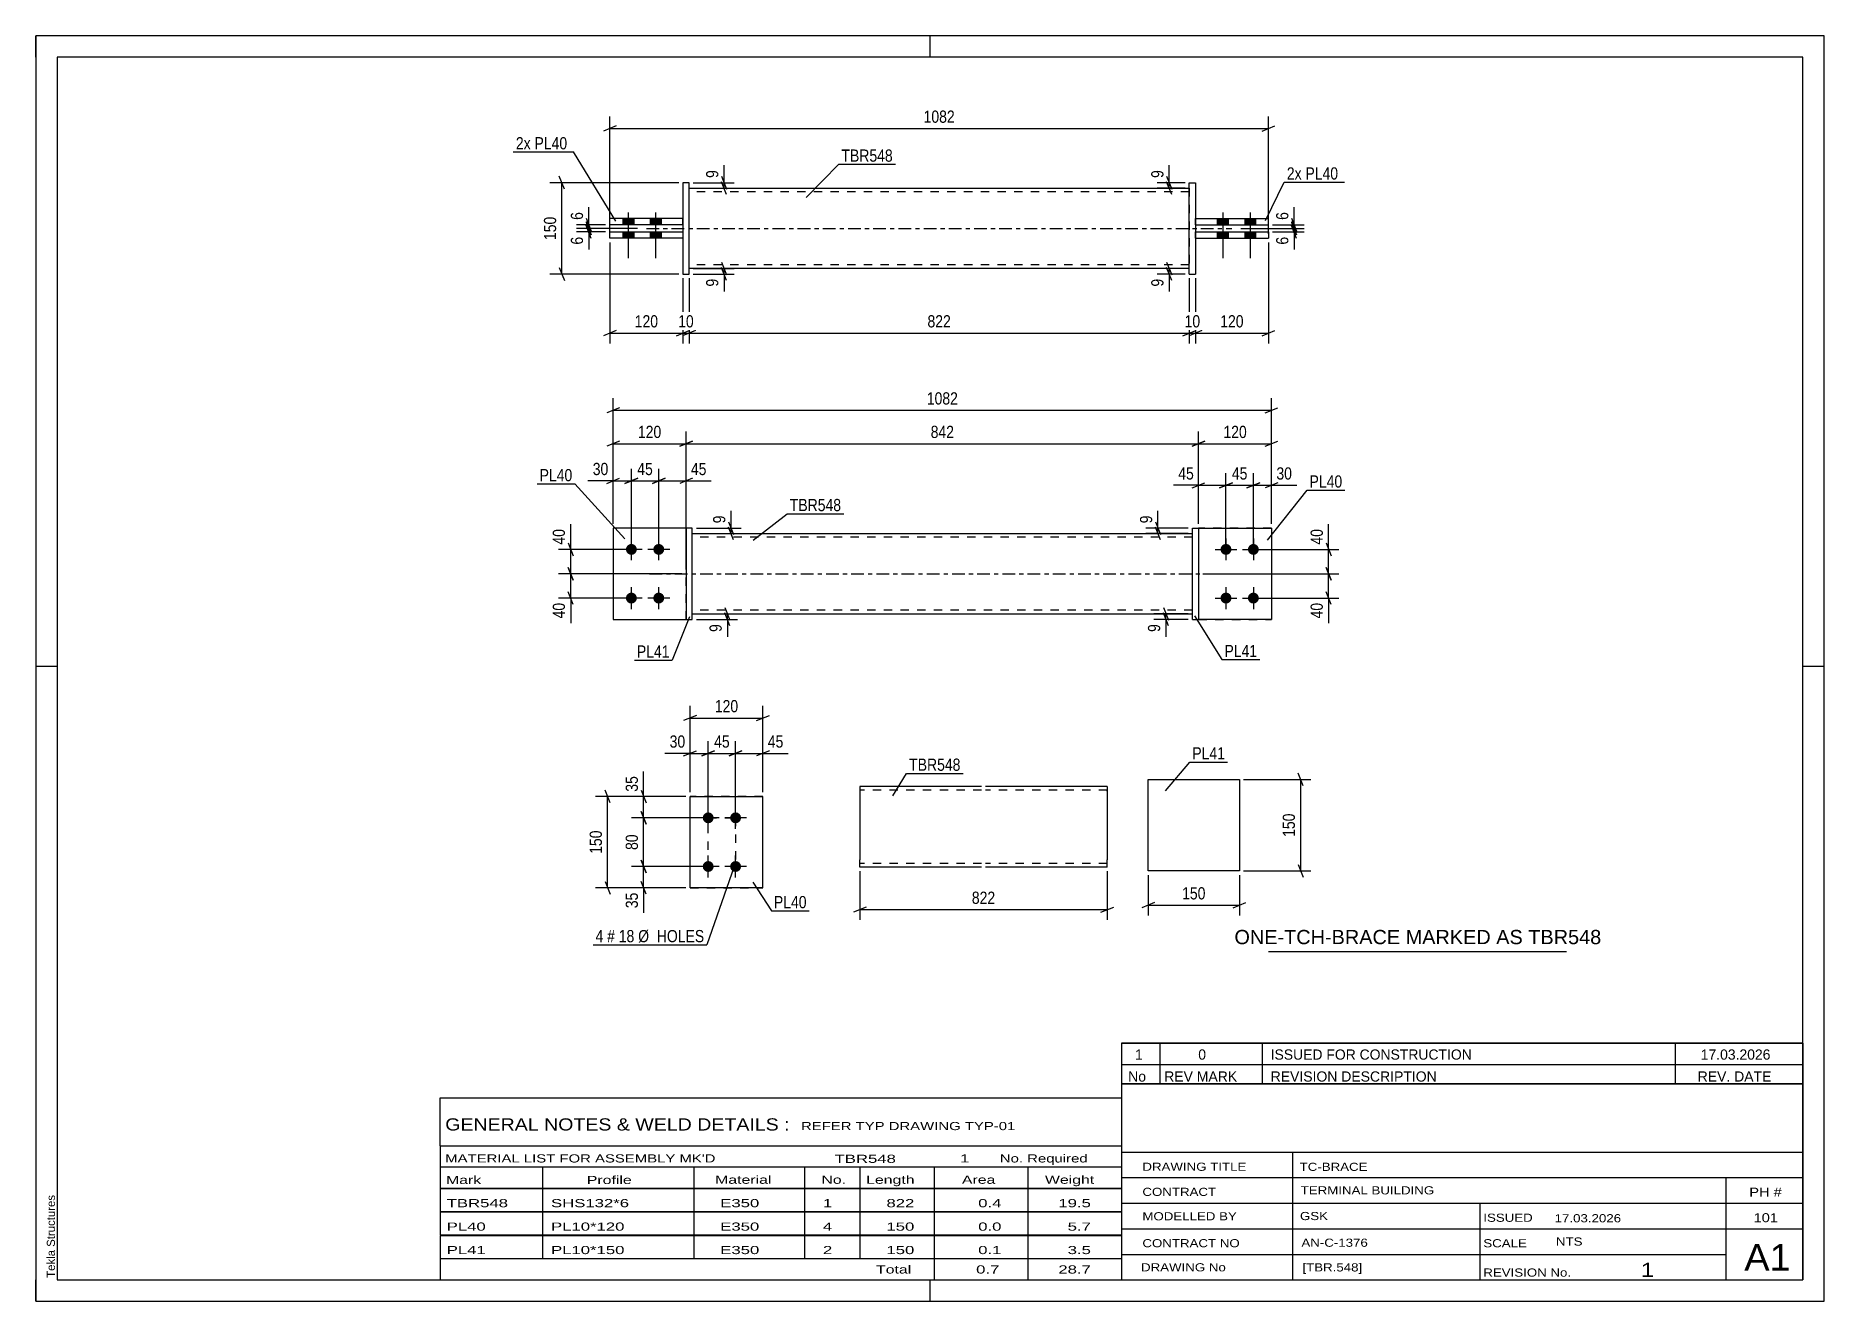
# Model space of a CAD drawing. Header units: millimetres. Extents: x 0 to 420, y 0 to 297.
import ezdxf

# ---------------------------------------------------------------- set-up
doc = ezdxf.new("R2010")
doc.units = ezdxf.units.MM
doc.linetypes.add('DXK_LINE_DOT2', pattern=[3.9198, 1.9599, -1.9599])
doc.linetypes.add('DXK_LINE_DOT3', pattern=[5.9187, 2.979, -0.9799, 0.9799, -0.9799])
doc.styles.add('Arial', font='ARIAL.TTF', dxfattribs={"height": 0.2})
doc.styles.add('Arial Narrow', font='ARIALN.TTF', dxfattribs={"height": 0.2})

# ---------------------------------------------------------------- blocks, each defined once
blk = doc.blocks.new('Unknown-581633350-1163')
at = {"color": 5, "linetype": 'Continuous'}
for p, q in [((420, 297), (0, 297)), ((0, 297), (0, 0)), ((0, 292), (0, 297)), ((210, 292), (210, 297)), ((420, 0), (420, 297)), ((415, 292), (5, 292)), ((5, 292), (5, 5)), ((415, 5), (415, 292)), ((5, 149), (0, 149)), ((420, 149), (415, 149)), ((0, 0), (0, 5)), ((5, 5), (415, 5)), ((210, 0), (210, 5)), ((0, 0), (420, 0))]:
    blk.add_line(p, q, dxfattribs=at)
at = {"color": 174, "linetype": 'Continuous', "style": 'Arial'}
blk.add_text('Tekla Structures', height=1.9102, rotation=90, dxfattribs=at).set_placement((4.5, 5.5))
blk = doc.blocks.new('Part-581633350-1810 - 1791')
at = {"color": 2, "linetype": 'Continuous'}
for p, q in [((154.15, 180.17), (271.65, 180.17)), ((154.15, 161.32), (271.65, 161.32))]:
    blk.add_line(p, q, dxfattribs=at)
at = {"color": 7, "linetype": 'DXK_LINE_DOT2'}
for p, q in [((154.15, 161.32), (154.15, 180.17)), ((271.65, 179.32), (154.15, 179.32)), ((271.65, 161.32), (271.65, 180.17)), ((271.65, 162.17), (154.15, 162.17))]:
    blk.add_line(p, q, dxfattribs=at)
at = {"color": 7, "linetype": 'DXK_LINE_DOT3'}
blk.add_line((144.15, 170.74), (281.65, 170.74), dxfattribs=at)
blk = doc.blocks.new('Part-581633350-1798 - 1791')
at = {"color": 7, "linetype": 'DXK_LINE_DOT2'}
for p, q in [((290.22, 181.46), (273.08, 181.46)), ((273.08, 181.46), (273.08, 160.03)), ((273.08, 181.46), (290.22, 181.46)), ((290.22, 181.46), (290.22, 160.03)), ((273.08, 160.03), (290.22, 160.03)), ((290.22, 160.03), (273.08, 160.03))]:
    blk.add_line(p, q, dxfattribs=at)
blk = doc.blocks.new('Part-581633350-1815 - 1791')
at = {"color": 2, "linetype": 'Continuous'}
for p, q in [((273.08, 181.46), (290.22, 181.46)), ((290.22, 181.46), (290.22, 160.03)), ((290.22, 160.03), (273.08, 160.03))]:
    blk.add_line(p, q, dxfattribs=at)
at = {"color": 7, "linetype": 'DXK_LINE_DOT2'}
for p, q in [((290.22, 181.46), (273.08, 181.46)), ((273.08, 181.46), (273.08, 160.03)), ((273.08, 160.03), (290.22, 160.03))]:
    blk.add_line(p, q, dxfattribs=at)
blk = doc.blocks.new('Bolt-581633350-1799 - 1791')
at = {"linetype": 'Continuous'}
for points in [[(139.87, 175.17, -1), (139.87, 177.74, -1)], [(146.3, 175.17, -1), (146.3, 177.74, -1)], [(139.87, 163.74, -1), (139.87, 166.32, -1)], [(146.3, 163.74, -1), (146.3, 166.32, -1)]]:
    blk.add_hatch(color=1, dxfattribs=at).paths.add_polyline_path(points)
at = {"color": 1, "linetype": 'Continuous'}
for p, q in [((142.44, 176.46), (137.3, 176.46)), ((139.87, 173.89), (139.87, 179.03)), ((148.87, 176.46), (143.73, 176.46)), ((146.3, 173.89), (146.3, 179.03)), ((142.44, 165.03), (137.3, 165.03)), ((139.87, 162.46), (139.87, 167.6)), ((148.87, 165.03), (143.73, 165.03)), ((146.3, 162.46), (146.3, 167.6))]:
    blk.add_line(p, q, dxfattribs=at)
blk = doc.blocks.new('Bolt-581633350-1800 - 1791')
at = {"linetype": 'Continuous'}
for points in [[(279.51, 177.74, -1), (279.51, 175.17, -1)], [(285.94, 177.74, -1), (285.94, 175.17, -1)], [(279.51, 166.32, -1), (279.51, 163.74, -1)], [(285.94, 166.32, -1), (285.94, 163.74, -1)]]:
    blk.add_hatch(color=1, dxfattribs=at).paths.add_polyline_path(points)
at = {"color": 1, "linetype": 'Continuous'}
for p, q in [((276.94, 176.46), (282.08, 176.46)), ((279.51, 179.03), (279.51, 173.89)), ((283.37, 176.46), (288.51, 176.46)), ((285.94, 179.03), (285.94, 173.89)), ((276.94, 165.03), (282.08, 165.03)), ((279.51, 167.6), (279.51, 162.46)), ((283.37, 165.03), (288.51, 165.03)), ((285.94, 167.6), (285.94, 162.46))]:
    blk.add_line(p, q, dxfattribs=at)
blk = doc.blocks.new('Part-581633350-1820 - 1791')
at = {"color": 2, "linetype": 'Continuous'}
for p, q in [((154.15, 181.46), (152.73, 181.46)), ((152.73, 181.46), (152.73, 160.03)), ((154.15, 160.03), (154.15, 181.46)), ((152.73, 160.03), (154.15, 160.03))]:
    blk.add_line(p, q, dxfattribs=at)
blk = doc.blocks.new('Part-581633350-1825 - 1791')
at = {"color": 7, "linetype": 'DXK_LINE_DOT2'}
for p, q in [((152.73, 181.46), (135.58, 181.46)), ((135.58, 181.46), (135.58, 160.03)), ((152.73, 160.03), (152.73, 181.46)), ((135.58, 160.03), (152.73, 160.03))]:
    blk.add_line(p, q, dxfattribs=at)
blk = doc.blocks.new('Part-581633350-1830 - 1791')
at = {"color": 2, "linetype": 'Continuous'}
for p, q in [((152.73, 181.46), (135.58, 181.46)), ((135.58, 181.46), (135.58, 160.03)), ((135.58, 160.03), (152.73, 160.03))]:
    blk.add_line(p, q, dxfattribs=at)
at = {"color": 7, "linetype": 'DXK_LINE_DOT2'}
blk.add_line((152.73, 160.03), (152.73, 181.46), dxfattribs=at)
blk = doc.blocks.new('Part-581633350-1835 - 1791')
at = {"color": 2, "linetype": 'Continuous'}
for p, q in [((271.65, 181.46), (273.08, 181.46)), ((271.65, 160.03), (271.65, 181.46)), ((273.08, 181.46), (273.08, 160.03)), ((271.65, 160.03), (271.65, 160.03)), ((271.65, 160.03), (273.08, 160.03))]:
    blk.add_line(p, q, dxfattribs=at)
at = {"color": 7, "linetype": 'DXK_LINE_DOT2'}
for p, q in [((271.65, 181.46), (273.08, 181.46)), ((271.65, 160.03), (273.08, 160.03))]:
    blk.add_line(p, q, dxfattribs=at)
blk = doc.blocks.new('Part-581633350-2156 - 2128')
at = {"color": 2, "linetype": 'Continuous'}
for p, q in [((153.41, 261.23), (270.9, 261.23)), ((270.9, 242.37), (153.41, 242.37))]:
    blk.add_line(p, q, dxfattribs=at)
at = {"color": 7, "linetype": 'DXK_LINE_DOT2'}
for p, q in [((153.41, 242.37), (153.41, 261.23)), ((270.9, 261.23), (270.9, 242.37)), ((270.9, 260.37), (153.41, 260.37)), ((270.9, 243.23), (153.41, 243.23))]:
    blk.add_line(p, q, dxfattribs=at)
at = {"color": 7, "linetype": 'DXK_LINE_DOT3'}
blk.add_line((143.41, 251.8), (280.9, 251.8), dxfattribs=at)
blk = doc.blocks.new('Part-581633350-2140 - 2128')
at = {"color": 2, "linetype": 'Continuous'}
for p, q in [((153.41, 262.52), (151.98, 262.52)), ((151.98, 262.52), (151.98, 241.09)), ((153.41, 241.09), (153.41, 262.52)), ((151.98, 241.09), (153.41, 241.09))]:
    blk.add_line(p, q, dxfattribs=at)
blk = doc.blocks.new('Part-581633350-2150 - 2128')
at = {"color": 2, "linetype": 'Continuous'}
for p, q in [((134.83, 250.95), (151.98, 250.95)), ((134.83, 249.52), (134.83, 250.95)), ((151.98, 249.52), (134.83, 249.52)), ((151.98, 250.95), (151.98, 249.52))]:
    blk.add_line(p, q, dxfattribs=at)
blk = doc.blocks.new('Part-581633350-2134 - 2128')
at = {"color": 2, "linetype": 'Continuous'}
for p, q in [((272.33, 250.95), (289.47, 250.95)), ((272.33, 249.52), (272.33, 250.95)), ((272.33, 249.52), (272.33, 249.52)), ((272.33, 249.52), (289.47, 249.52)), ((289.47, 250.95), (289.47, 249.52))]:
    blk.add_line(p, q, dxfattribs=at)
at = {"color": 7, "linetype": 'DXK_LINE_DOT2'}
for p, q in [((272.33, 250.95), (289.47, 250.95)), ((272.33, 249.52), (289.47, 249.52))]:
    blk.add_line(p, q, dxfattribs=at)
blk = doc.blocks.new('Part-581633350-2139 - 2128')
at = {"color": 2, "linetype": 'Continuous'}
for p, q in [((272.33, 254.09), (289.47, 254.09)), ((272.33, 252.66), (272.33, 254.09)), ((272.33, 252.66), (272.33, 252.66)), ((272.33, 252.66), (289.47, 252.66)), ((289.47, 252.66), (289.47, 254.09))]:
    blk.add_line(p, q, dxfattribs=at)
at = {"color": 7, "linetype": 'DXK_LINE_DOT2'}
for p, q in [((272.33, 254.09), (289.47, 254.09)), ((272.33, 252.66), (289.47, 252.66))]:
    blk.add_line(p, q, dxfattribs=at)
blk = doc.blocks.new('Part-581633350-2145 - 2128')
at = {"color": 2, "linetype": 'Continuous'}
for p, q in [((151.98, 254.09), (134.83, 254.09)), ((134.83, 252.66), (134.83, 254.09)), ((151.98, 252.66), (134.83, 252.66)), ((151.98, 252.66), (151.98, 254.09))]:
    blk.add_line(p, q, dxfattribs=at)
blk = doc.blocks.new('Part-581633350-2151 - 2128')
at = {"color": 2, "linetype": 'Continuous'}
for p, q in [((270.9, 262.52), (270.9, 262.52)), ((270.9, 241.09), (270.9, 262.52)), ((270.9, 262.52), (272.33, 262.52)), ((272.33, 262.52), (272.33, 262.52)), ((272.33, 262.52), (272.33, 241.09)), ((270.9, 241.09), (272.33, 241.09)), ((270.9, 241.09), (270.9, 241.09)), ((272.33, 241.09), (272.33, 241.09))]:
    blk.add_line(p, q, dxfattribs=at)
at = {"color": 7, "linetype": 'DXK_LINE_DOT2'}
for p, q in [((270.9, 262.52), (272.33, 262.52)), ((270.9, 241.09), (272.33, 241.09)), ((272.33, 241.09), (272.33, 241.09))]:
    blk.add_line(p, q, dxfattribs=at)
blk = doc.blocks.new('Bolt-581633350-2157 - 2128')
at = {"linetype": 'Continuous'}
for points in [[(280.05, 254.09), (277.47, 254.09), (277.47, 252.66), (280.05, 252.66)], [(280.05, 254.09), (277.47, 254.09), (277.47, 252.66), (280.05, 252.66)], [(286.47, 254.09), (283.9, 254.09), (283.9, 252.66), (286.47, 252.66)], [(286.47, 254.09), (283.9, 254.09), (283.9, 252.66), (286.47, 252.66)], [(280.05, 250.95), (277.47, 250.95), (277.47, 249.52), (280.05, 249.52)], [(280.05, 250.95), (277.47, 250.95), (277.47, 249.52), (280.05, 249.52)], [(286.47, 250.95), (283.9, 250.95), (283.9, 249.52), (286.47, 249.52)], [(286.47, 250.95), (283.9, 250.95), (283.9, 249.52), (286.47, 249.52)]]:
    blk.add_hatch(color=1, dxfattribs=at).paths.add_polyline_path(points)
at = {"color": 1, "linetype": 'Continuous'}
for p, q in [((277.47, 254.09), (277.47, 252.66)), ((277.47, 254.09), (277.47, 252.66)), ((278.76, 255.52), (278.76, 244.8)), ((278.76, 255.52), (278.76, 244.8)), ((280.05, 254.09), (280.05, 252.66)), ((280.05, 254.09), (280.05, 252.66)), ((283.9, 254.09), (283.9, 252.66)), ((283.9, 254.09), (283.9, 252.66)), ((285.19, 255.52), (285.19, 244.8)), ((285.19, 255.52), (285.19, 244.8)), ((286.47, 254.09), (286.47, 252.66)), ((286.47, 254.09), (286.47, 252.66)), ((277.47, 250.95), (277.47, 249.52)), ((277.47, 250.95), (277.47, 249.52)), ((280.05, 250.95), (280.05, 249.52)), ((280.05, 250.95), (280.05, 249.52)), ((283.9, 250.95), (283.9, 249.52)), ((283.9, 250.95), (283.9, 249.52)), ((286.47, 250.95), (286.47, 249.52)), ((286.47, 250.95), (286.47, 249.52))]:
    blk.add_line(p, q, dxfattribs=at)
blk = doc.blocks.new('Bolt-581633350-2158 - 2128')
at = {"linetype": 'Continuous'}
for points in [[(137.83, 252.66), (140.41, 252.66), (140.41, 254.09), (137.83, 254.09)], [(137.83, 252.66), (140.41, 252.66), (140.41, 254.09), (137.83, 254.09)], [(144.26, 252.66), (146.83, 252.66), (146.83, 254.09), (144.26, 254.09)], [(144.26, 252.66), (146.83, 252.66), (146.83, 254.09), (144.26, 254.09)], [(137.83, 249.52), (140.41, 249.52), (140.41, 250.95), (137.83, 250.95)], [(137.83, 249.52), (140.41, 249.52), (140.41, 250.95), (137.83, 250.95)], [(144.26, 249.52), (146.83, 249.52), (146.83, 250.95), (144.26, 250.95)], [(144.26, 249.52), (146.83, 249.52), (146.83, 250.95), (144.26, 250.95)]]:
    blk.add_hatch(color=1, dxfattribs=at).paths.add_polyline_path(points)
at = {"color": 1, "linetype": 'Continuous'}
for p, q in [((137.83, 254.09), (137.83, 252.66)), ((137.83, 254.09), (137.83, 252.66)), ((139.12, 255.52), (139.12, 244.8)), ((139.12, 255.52), (139.12, 244.8)), ((140.41, 254.09), (140.41, 252.66)), ((140.41, 254.09), (140.41, 252.66)), ((144.26, 254.09), (144.26, 252.66)), ((144.26, 254.09), (144.26, 252.66)), ((145.55, 255.52), (145.55, 244.8)), ((145.55, 255.52), (145.55, 244.8)), ((146.83, 254.09), (146.83, 252.66)), ((146.83, 254.09), (146.83, 252.66)), ((137.83, 250.95), (137.83, 249.52)), ((137.83, 250.95), (137.83, 249.52)), ((140.41, 250.95), (140.41, 249.52)), ((140.41, 250.95), (140.41, 249.52)), ((144.26, 250.95), (144.26, 249.52)), ((144.26, 250.95), (144.26, 249.52)), ((146.83, 250.95), (146.83, 249.52)), ((146.83, 250.95), (146.83, 249.52))]:
    blk.add_line(p, q, dxfattribs=at)
blk = doc.blocks.new('Bolt-581633350-1444 - 1410')
at = {"linetype": 'Continuous'}
for points in [[(157.92, 112.17, -1), (157.92, 114.74, -1)], [(164.35, 112.17, -1), (164.35, 114.74, -1)], [(157.92, 100.74, -1), (157.92, 103.31, -1)], [(164.35, 100.74, -1), (164.35, 103.31, -1)]]:
    blk.add_hatch(color=1, dxfattribs=at).paths.add_polyline_path(points)
at = {"color": 1, "linetype": 'Continuous'}
for p, q in [((160.49, 113.45), (155.35, 113.45)), ((157.92, 110.88), (157.92, 116.02)), ((166.92, 113.45), (161.78, 113.45)), ((164.35, 110.88), (164.35, 116.02)), ((160.49, 102.02), (155.35, 102.02)), ((157.92, 99.45), (157.92, 104.59)), ((166.92, 102.02), (161.78, 102.02)), ((164.35, 99.45), (164.35, 104.59))]:
    blk.add_line(p, q, dxfattribs=at)
blk = doc.blocks.new('Part-581633350-1459 - 1410')
at = {"color": 2, "linetype": 'Continuous'}
for p, q in [((153.64, 118.45), (170.78, 118.45)), ((153.64, 97.02), (153.64, 118.45)), ((170.78, 97.02), (170.78, 118.45)), ((170.78, 97.02), (153.64, 97.02))]:
    blk.add_line(p, q, dxfattribs=at)
at = {"color": 7, "linetype": 'DXK_LINE_DOT2'}
for p, q in [((170.78, 118.45), (153.64, 118.45)), ((153.64, 97.02), (170.78, 97.02))]:
    blk.add_line(p, q, dxfattribs=at)
blk = doc.blocks.new('Part-581633350-1390 - 1374')
at = {"color": 2, "linetype": 'Continuous'}
for p, q in [((261.23, 101.01), (261.23, 122.44)), ((261.23, 122.44), (282.66, 122.44)), ((282.66, 122.44), (282.66, 101.01)), ((282.66, 101.01), (261.23, 101.01))]:
    blk.add_line(p, q, dxfattribs=at)
blk = doc.blocks.new('Part-581633350-1273 - 1255')
at = {"color": 2, "linetype": 'Continuous'}
for p, q in [((222.07, 120.77), (193.5, 120.77)), ((193.5, 120.77), (193.5, 103.63)), ((251.64, 120.77), (223.07, 120.77)), ((251.64, 120.77), (251.64, 103.63)), ((193.5, 102.42), (193.5, 103.63)), ((193.5, 102.04), (193.5, 102.42)), ((193.5, 101.91), (193.5, 102.04)), ((222.07, 101.91), (193.5, 101.91)), ((251.64, 101.91), (223.07, 101.91)), ((251.64, 101.91), (251.64, 103.63))]:
    blk.add_line(p, q, dxfattribs=at)
at = {"color": 7, "linetype": 'DXK_LINE_DOT2'}
for p, q in [((222.07, 119.91), (193.5, 119.91)), ((251.64, 119.91), (223.07, 119.91)), ((251.64, 119.91), (251.64, 119.85)), ((251.64, 119.85), (251.64, 119.91)), ((251.64, 119.71), (251.64, 119.85)), ((251.64, 119.85), (251.64, 119.71)), ((193.5, 102.97), (193.5, 103.63)), ((193.5, 102.42), (193.5, 103.3)), ((193.5, 102.77), (193.5, 102.84)), ((193.5, 102.77), (193.5, 102.84)), ((222.07, 102.77), (193.5, 102.77)), ((193.5, 101.91), (193.5, 101.91)), ((251.64, 102.77), (223.07, 102.77)), ((251.64, 102.84), (251.64, 103.3)), ((251.64, 102.77), (251.64, 102.84))]:
    blk.add_line(p, q, dxfattribs=at)
blk = doc.blocks.new('Rectangle-581633350-1568 - 1410')
at = {"color": 1, "linetype": 'DXK_LINE_DOT2'}
blk.add_lwpolyline([(157.92, 113.45), (164.35, 113.45), (164.35, 102.02), (157.92, 102.02), (157.92, 113.45)], close=True, dxfattribs=at)
blk = doc.blocks.new('StraightDimension-581633350-2023 - 1791')
at = {"color": 7, "linetype": 'Continuous'}
for p, q in [((135.58, 182.46), (135.58, 211.96)), ((290.22, 182.46), (290.22, 211.96)), ((137.08, 209.71), (134.08, 208.51)), ((135.58, 209.11), (290.22, 209.11)), ((288.72, 208.51), (291.72, 209.71))]:
    blk.add_line(p, q, dxfattribs=at)
at = {"color": 0}
blk.add_wipeout([(217.16, 209.86), (217.16, 214.06), (208.65, 214.06), (208.65, 209.86)], dxfattribs=at)
at = {"color": 3, "style": 'Arial Narrow'}
blk.add_text('1082', height=2.863, dxfattribs=at).set_placement((209.25, 210.46))
blk = doc.blocks.new('StraightDimension-581633350-1842 - 1791')
at = {"color": 7, "linetype": 'Continuous'}
for p, q in [((270.65, 181.46), (260.68, 181.46)), ((262.93, 182.96), (264.13, 179.96)), ((264.13, 178.67), (262.93, 181.67)), ((263.53, 180.17), (263.53, 181.46)), ((270.65, 180.17), (260.68, 180.17))]:
    blk.add_line(p, q, dxfattribs=at)
at = {"color": 0}
blk.add_wipeout([(262.78, 185.01), (258.58, 185.01), (258.58, 181.98), (262.78, 181.98)], dxfattribs=at)
at = {"color": 7, "linetype": 'Continuous'}
blk.add_line((263.53, 181.46), (263.53, 185.54), dxfattribs=at)
blk.add_line((263.53, 181.46), (263.53, 185.54), dxfattribs=at)
at = {"color": 3, "style": 'Arial Narrow'}
blk.add_text('9', height=2.86, rotation=90.0002, dxfattribs=at).set_placement((262.18, 182.58))
blk = doc.blocks.new('StraightDimension-581633350-2043 - 1791')
at = {"color": 7, "linetype": 'Continuous'}
for p, q in [((273.08, 182.46), (273.08, 194.35)), ((279.51, 177.46), (279.51, 194.35)), ((271.58, 190.9), (274.58, 192.1)), ((273.08, 191.5), (279.51, 191.5)), ((281.01, 192.1), (278.01, 190.9))]:
    blk.add_line(p, q, dxfattribs=at)
at = {"color": 0}
blk.add_wipeout([(272.56, 192.25), (272.56, 196.45), (267.7, 196.45), (267.7, 192.25)], dxfattribs=at)
at = {"color": 7, "linetype": 'Continuous'}
blk.add_line((273.08, 191.5), (267.17, 191.5), dxfattribs=at)
blk.add_line((273.08, 191.5), (267.17, 191.5), dxfattribs=at)
at = {"color": 3, "style": 'Arial Narrow'}
blk.add_text('45', height=2.863, dxfattribs=at).set_placement((268.3, 192.85))
blk = doc.blocks.new('StraightDimension-581633350-1851 - 1791')
at = {"color": 7, "linetype": 'Continuous'}
for p, q in [((270.65, 161.32), (262.55, 161.32)), ((270.65, 160.03), (262.55, 160.03)), ((264.8, 162.82), (266, 159.82)), ((266, 158.53), (264.8, 161.53)), ((265.4, 160.03), (265.4, 161.32))]:
    blk.add_line(p, q, dxfattribs=at)
at = {"color": 0}
blk.add_wipeout([(264.65, 159.51), (260.45, 159.51), (260.45, 156.48), (264.65, 156.48)], dxfattribs=at)
at = {"color": 7, "linetype": 'Continuous'}
blk.add_line((265.4, 160.03), (265.4, 155.95), dxfattribs=at)
blk.add_line((265.4, 160.03), (265.4, 155.95), dxfattribs=at)
at = {"color": 3, "style": 'Arial Narrow'}
blk.add_text('9', height=2.86, rotation=90.0002, dxfattribs=at).set_placement((264.05, 157.08))
blk = doc.blocks.new('StraightDimension-581633350-1988 - 1791')
at = {"color": 7, "linetype": 'Continuous'}
for p, q in [((137.08, 201.85), (134.08, 200.65)), ((135.58, 182.46), (135.58, 204.1)), ((151.23, 200.65), (154.23, 201.85)), ((152.73, 171.74), (152.73, 204.1)), ((135.58, 201.25), (152.73, 201.25))]:
    blk.add_line(p, q, dxfattribs=at)
at = {"color": 0}
blk.add_wipeout([(147.5, 202), (147.5, 206.2), (140.81, 206.2), (140.81, 202)], dxfattribs=at)
at = {"color": 3, "style": 'Arial Narrow'}
blk.add_text('120', height=2.863, dxfattribs=at).set_placement((141.41, 202.6))
blk = doc.blocks.new('StraightDimension-581633350-1924 - 1791')
at = {"color": 7, "linetype": 'Continuous'}
for p, q in [((139.87, 177.46), (139.87, 195.4)), ((146.3, 177.46), (146.3, 195.4)), ((138.37, 191.95), (141.37, 193.15)), ((139.87, 192.55), (146.3, 192.55)), ((147.8, 193.15), (144.8, 191.95))]:
    blk.add_line(p, q, dxfattribs=at)
at = {"color": 0}
blk.add_wipeout([(145.51, 193.3), (145.51, 197.5), (140.65, 197.5), (140.65, 193.3)], dxfattribs=at)
at = {"color": 3, "style": 'Arial Narrow'}
blk.add_text('45', height=2.863, dxfattribs=at).set_placement((141.25, 193.9))
blk = doc.blocks.new('StraightDimension-581633350-1860 - 1791')
at = {"color": 7, "linetype": 'Continuous'}
for p, q in [((155.15, 161.32), (164.83, 161.32)), ((155.15, 160.03), (164.83, 160.03)), ((161.83, 162.82), (163.03, 159.82)), ((163.03, 158.53), (161.83, 161.53)), ((162.43, 160.03), (162.43, 161.32))]:
    blk.add_line(p, q, dxfattribs=at)
at = {"color": 0}
blk.add_wipeout([(161.68, 159.51), (157.48, 159.51), (157.48, 156.48), (161.68, 156.48)], dxfattribs=at)
at = {"color": 7, "linetype": 'Continuous'}
blk.add_line((162.43, 160.03), (162.43, 155.95), dxfattribs=at)
blk.add_line((162.43, 160.03), (162.43, 155.95), dxfattribs=at)
at = {"color": 3, "style": 'Arial Narrow'}
blk.add_text('9', height=2.86, rotation=90.0002, dxfattribs=at).set_placement((161.08, 157.08))
blk = doc.blocks.new('StraightDimension-581633350-1869 - 1791')
at = {"color": 7, "linetype": 'Continuous'}
for p, q in [((125.02, 172.24), (126.22, 169.24)), ((151.73, 170.74), (122.77, 170.74)), ((125.62, 165.03), (125.62, 170.74)), ((138.87, 165.03), (122.77, 165.03)), ((126.22, 163.53), (125.02, 166.53))]:
    blk.add_line(p, q, dxfattribs=at)
at = {"color": 0}
blk.add_wipeout([(124.87, 164.51), (120.67, 164.51), (120.67, 159.65), (124.87, 159.65)], dxfattribs=at)
at = {"color": 7, "linetype": 'Continuous'}
blk.add_line((125.62, 165.03), (125.62, 159.12), dxfattribs=at)
blk.add_line((125.62, 165.03), (125.62, 159.12), dxfattribs=at)
at = {"color": 3, "style": 'Arial Narrow'}
blk.add_text('40', height=2.863, rotation=90.0002, dxfattribs=at).set_placement((124.27, 160.25))
blk = doc.blocks.new('StraightDimension-581633350-1878 - 1791')
at = {"color": 7, "linetype": 'Continuous'}
for p, q in [((138.87, 176.46), (122.77, 176.46)), ((125.02, 177.96), (126.22, 174.96)), ((125.62, 170.74), (125.62, 176.46)), ((126.22, 169.24), (125.02, 172.24)), ((151.73, 170.74), (122.77, 170.74))]:
    blk.add_line(p, q, dxfattribs=at)
at = {"color": 0}
blk.add_wipeout([(124.87, 181.84), (120.67, 181.84), (120.67, 176.98), (124.87, 176.98)], dxfattribs=at)
at = {"color": 7, "linetype": 'Continuous'}
blk.add_line((125.62, 176.46), (125.62, 182.37), dxfattribs=at)
blk.add_line((125.62, 176.46), (125.62, 182.37), dxfattribs=at)
at = {"color": 3, "style": 'Arial Narrow'}
blk.add_text('40', height=2.863, rotation=90.0002, dxfattribs=at).set_placement((124.27, 177.58))
blk = doc.blocks.new('StraightDimension-581633350-1908 - 1791')
at = {"color": 7, "linetype": 'Continuous'}
for p, q in [((146.3, 177.46), (146.3, 195.4)), ((152.73, 182.46), (152.73, 195.4)), ((144.8, 191.95), (147.8, 193.15)), ((146.3, 192.55), (152.73, 192.55)), ((154.23, 193.15), (151.23, 191.95))]:
    blk.add_line(p, q, dxfattribs=at)
at = {"color": 0}
blk.add_wipeout([(158.11, 193.3), (158.11, 197.5), (153.25, 197.5), (153.25, 193.3)], dxfattribs=at)
at = {"color": 7, "linetype": 'Continuous'}
blk.add_line((152.73, 192.55), (158.63, 192.55), dxfattribs=at)
blk.add_line((152.73, 192.55), (158.63, 192.55), dxfattribs=at)
at = {"color": 3, "style": 'Arial Narrow'}
blk.add_text('45', height=2.863, dxfattribs=at).set_placement((153.85, 193.9))
blk = doc.blocks.new('StraightDimension-581633350-1937 - 1791')
at = {"color": 7, "linetype": 'Continuous'}
for p, q in [((135.58, 182.46), (135.58, 195.4)), ((139.87, 177.46), (139.87, 195.4)), ((134.08, 191.95), (137.08, 193.15)), ((135.58, 192.55), (139.87, 192.55)), ((141.37, 193.15), (138.37, 191.95))]:
    blk.add_line(p, q, dxfattribs=at)
at = {"color": 0}
blk.add_wipeout([(135.06, 193.3), (135.06, 197.5), (130.2, 197.5), (130.2, 193.3)], dxfattribs=at)
at = {"color": 7, "linetype": 'Continuous'}
blk.add_line((135.58, 192.55), (129.68, 192.55), dxfattribs=at)
blk.add_line((135.58, 192.55), (129.68, 192.55), dxfattribs=at)
at = {"color": 3, "style": 'Arial Narrow'}
blk.add_text('30', height=2.863, dxfattribs=at).set_placement((130.8, 193.9))
blk = doc.blocks.new('StraightDimension-581633350-2059 - 1791')
at = {"color": 7, "linetype": 'Continuous'}
for p, q in [((279.51, 177.46), (279.51, 194.35)), ((285.94, 177.46), (285.94, 194.35)), ((278.01, 190.9), (281.01, 192.1)), ((279.51, 191.5), (285.94, 191.5)), ((287.44, 192.1), (284.44, 190.9))]:
    blk.add_line(p, q, dxfattribs=at)
at = {"color": 0}
blk.add_wipeout([(285.15, 192.25), (285.15, 196.45), (280.29, 196.45), (280.29, 192.25)], dxfattribs=at)
at = {"color": 3, "style": 'Arial Narrow'}
blk.add_text('45', height=2.863, dxfattribs=at).set_placement((280.89, 192.85))
blk = doc.blocks.new('StraightDimension-581633350-1954 - 1791')
at = {"color": 7, "linetype": 'Continuous'}
for p, q in [((274.58, 201.85), (271.58, 200.65)), ((273.08, 182.46), (273.08, 204.1)), ((288.72, 200.65), (291.72, 201.85)), ((290.22, 182.46), (290.22, 204.1)), ((273.08, 201.25), (290.22, 201.25))]:
    blk.add_line(p, q, dxfattribs=at)
at = {"color": 0}
blk.add_wipeout([(284.99, 202), (284.99, 206.2), (278.31, 206.2), (278.31, 202)], dxfattribs=at)
at = {"color": 3, "style": 'Arial Narrow'}
blk.add_text('120', height=2.863, dxfattribs=at).set_placement((278.91, 202.6))
blk = doc.blocks.new('StraightDimension-581633350-1973 - 1791')
at = {"color": 7, "linetype": 'Continuous'}
for p, q in [((154.23, 201.85), (151.23, 200.65)), ((152.73, 171.74), (152.73, 204.1)), ((271.58, 200.65), (274.58, 201.85)), ((273.08, 182.46), (273.08, 204.1)), ((152.73, 201.25), (273.08, 201.25))]:
    blk.add_line(p, q, dxfattribs=at)
at = {"color": 0}
blk.add_wipeout([(216.24, 202), (216.24, 206.2), (209.56, 206.2), (209.56, 202)], dxfattribs=at)
at = {"color": 3, "style": 'Arial Narrow'}
blk.add_text('842', height=2.863, dxfattribs=at).set_placement((210.16, 202.6))
blk = doc.blocks.new('StraightDimension-581633350-2004 - 1791')
at = {"color": 7, "linetype": 'Continuous'}
for p, q in [((286.94, 176.46), (306, 176.46)), ((303, 177.96), (304.2, 174.96)), ((303.6, 170.74), (303.6, 176.46)), ((304.2, 169.24), (303, 172.24)), ((274.08, 170.74), (306, 170.74))]:
    blk.add_line(p, q, dxfattribs=at)
at = {"color": 0}
blk.add_wipeout([(302.85, 181.84), (298.65, 181.84), (298.65, 176.98), (302.85, 176.98)], dxfattribs=at)
at = {"color": 7, "linetype": 'Continuous'}
blk.add_line((303.6, 176.46), (303.6, 182.37), dxfattribs=at)
blk.add_line((303.6, 176.46), (303.6, 182.37), dxfattribs=at)
at = {"color": 3, "style": 'Arial Narrow'}
blk.add_text('40', height=2.863, rotation=90.0002, dxfattribs=at).set_placement((302.25, 177.58))
blk = doc.blocks.new('StraightDimension-581633350-2072 - 1791')
at = {"color": 7, "linetype": 'Continuous'}
for p, q in [((285.94, 177.46), (285.94, 194.35)), ((290.22, 182.46), (290.22, 194.35)), ((284.44, 190.9), (287.44, 192.1)), ((285.94, 191.5), (290.22, 191.5)), ((291.72, 192.1), (288.72, 190.9))]:
    blk.add_line(p, q, dxfattribs=at)
at = {"color": 0}
blk.add_wipeout([(295.6, 192.25), (295.6, 196.45), (290.75, 196.45), (290.75, 192.25)], dxfattribs=at)
at = {"color": 7, "linetype": 'Continuous'}
blk.add_line((290.22, 191.5), (296.13, 191.5), dxfattribs=at)
blk.add_line((290.22, 191.5), (296.13, 191.5), dxfattribs=at)
at = {"color": 3, "style": 'Arial Narrow'}
blk.add_text('30', height=2.863, dxfattribs=at).set_placement((291.35, 192.85))
blk = doc.blocks.new('StraightDimension-581633350-2013 - 1791')
at = {"color": 7, "linetype": 'Continuous'}
for p, q in [((303, 172.24), (304.2, 169.24)), ((274.08, 170.74), (306, 170.74)), ((303.6, 165.03), (303.6, 170.74)), ((286.94, 165.03), (306, 165.03)), ((304.2, 163.53), (303, 166.53))]:
    blk.add_line(p, q, dxfattribs=at)
at = {"color": 0}
blk.add_wipeout([(302.85, 164.51), (298.65, 164.51), (298.65, 159.65), (302.85, 159.65)], dxfattribs=at)
at = {"color": 7, "linetype": 'Continuous'}
blk.add_line((303.6, 165.03), (303.6, 159.12), dxfattribs=at)
blk.add_line((303.6, 165.03), (303.6, 159.12), dxfattribs=at)
at = {"color": 3, "style": 'Arial Narrow'}
blk.add_text('40', height=2.863, rotation=90.0002, dxfattribs=at).set_placement((302.25, 160.25))
blk = doc.blocks.new('StraightDimension-581633350-2089 - 1791')
at = {"color": 7, "linetype": 'Continuous'}
for p, q in [((155.15, 181.46), (165.68, 181.46)), ((162.68, 182.96), (163.88, 179.96)), ((163.88, 178.67), (162.68, 181.67)), ((163.28, 180.17), (163.28, 181.46)), ((155.15, 180.17), (165.68, 180.17))]:
    blk.add_line(p, q, dxfattribs=at)
at = {"color": 0}
blk.add_wipeout([(162.53, 185.01), (158.33, 185.01), (158.33, 181.98), (162.53, 181.98)], dxfattribs=at)
at = {"color": 7, "linetype": 'Continuous'}
blk.add_line((163.28, 181.46), (163.28, 185.54), dxfattribs=at)
blk.add_line((163.28, 181.46), (163.28, 185.54), dxfattribs=at)
at = {"color": 3, "style": 'Arial Narrow'}
blk.add_text('9', height=2.86, rotation=90.0002, dxfattribs=at).set_placement((161.93, 182.58))
blk = doc.blocks.new('StraightDimension-581633350-2214 - 2128')
at = {"color": 7, "linetype": 'Continuous'}
for p, q in [((154.41, 262.52), (164.04, 262.52)), ((154.41, 261.23), (164.04, 261.23)), ((161.04, 264.02), (162.24, 261.02)), ((162.24, 259.73), (161.04, 262.73)), ((161.64, 261.23), (161.64, 262.52))]:
    blk.add_line(p, q, dxfattribs=at)
at = {"color": 0}
blk.add_wipeout([(160.89, 266.07), (156.69, 266.07), (156.69, 263.04), (160.89, 263.04)], dxfattribs=at)
at = {"color": 7, "linetype": 'Continuous'}
blk.add_line((161.64, 262.52), (161.64, 266.6), dxfattribs=at)
blk.add_line((161.64, 262.52), (161.64, 266.6), dxfattribs=at)
at = {"color": 3, "style": 'Arial Narrow'}
blk.add_text('9', height=2.86, rotation=90.0002, dxfattribs=at).set_placement((160.29, 263.64))
blk = doc.blocks.new('StraightDimension-581633350-2273 - 2128')
at = {"color": 7, "linetype": 'Continuous'}
for p, q in [((153.41, 240.09), (153.41, 224.81)), ((270.9, 240.09), (270.9, 224.81)), ((154.91, 227.81), (151.91, 226.61)), ((153.41, 227.21), (270.9, 227.21)), ((269.4, 226.61), (272.4, 227.81))]:
    blk.add_line(p, q, dxfattribs=at)
at = {"color": 0}
blk.add_wipeout([(215.5, 227.96), (215.5, 232.16), (208.81, 232.16), (208.81, 227.96)], dxfattribs=at)
at = {"color": 3, "style": 'Arial Narrow'}
blk.add_text('822', height=2.863, dxfattribs=at).set_placement((209.41, 228.56))
blk = doc.blocks.new('StraightDimension-581633350-2235 - 2128')
at = {"color": 7, "linetype": 'Continuous'}
for p, q in [((289.47, 248.52), (289.47, 224.81)), ((272.33, 240.09), (272.33, 224.81)), ((273.83, 227.81), (270.83, 226.61)), ((272.33, 227.21), (289.47, 227.21)), ((287.97, 226.61), (290.97, 227.81))]:
    blk.add_line(p, q, dxfattribs=at)
at = {"color": 0}
blk.add_wipeout([(284.25, 227.96), (284.25, 232.16), (277.56, 232.16), (277.56, 227.96)], dxfattribs=at)
at = {"color": 3, "style": 'Arial Narrow'}
blk.add_text('120', height=2.863, dxfattribs=at).set_placement((278.16, 228.56))
blk = doc.blocks.new('StraightDimension-581633350-2162 - 2128')
at = {"color": 7, "linetype": 'Continuous'}
for p, q in [((133.83, 252.66), (127.01, 252.66)), ((129.26, 254.16), (130.46, 251.16)), ((130.46, 250.3), (129.26, 253.3)), ((129.86, 251.8), (129.86, 252.66)), ((141.33, 251.8), (127.01, 251.8))]:
    blk.add_line(p, q, dxfattribs=at)
at = {"color": 0}
blk.add_wipeout([(129.11, 256.21), (124.91, 256.21), (124.91, 253.19), (129.11, 253.19)], dxfattribs=at)
at = {"color": 7, "linetype": 'Continuous'}
blk.add_line((129.86, 252.66), (129.86, 256.74), dxfattribs=at)
blk.add_line((129.86, 252.66), (129.86, 256.74), dxfattribs=at)
at = {"color": 3, "style": 'Arial Narrow'}
blk.add_text('6', height=2.86, rotation=90.0002, dxfattribs=at).set_placement((128.51, 253.79))
blk = doc.blocks.new('StraightDimension-581633350-2174 - 2128')
at = {"color": 7, "linetype": 'Continuous'}
for p, q in [((129.26, 253.3), (130.46, 250.3)), ((130.46, 249.45), (129.26, 252.45)), ((141.33, 251.8), (127.01, 251.8)), ((133.83, 250.95), (127.01, 250.95)), ((129.86, 250.95), (129.86, 251.8))]:
    blk.add_line(p, q, dxfattribs=at)
at = {"color": 0}
blk.add_wipeout([(129.11, 250.42), (124.91, 250.42), (124.91, 247.39), (129.11, 247.39)], dxfattribs=at)
at = {"color": 7, "linetype": 'Continuous'}
blk.add_line((129.86, 250.95), (129.86, 246.87), dxfattribs=at)
blk.add_line((129.86, 250.95), (129.86, 246.87), dxfattribs=at)
at = {"color": 3, "style": 'Arial Narrow'}
blk.add_text('6', height=2.86, rotation=90.0002, dxfattribs=at).set_placement((128.51, 247.99))
blk = doc.blocks.new('StraightDimension-581633350-2185 - 2128')
at = {"color": 7, "linetype": 'Continuous'}
for p, q in [((269.9, 262.52), (263.32, 262.52)), ((269.9, 261.23), (263.32, 261.23)), ((265.57, 264.02), (266.77, 261.02)), ((266.77, 259.73), (265.57, 262.73)), ((266.17, 261.23), (266.17, 262.52))]:
    blk.add_line(p, q, dxfattribs=at)
at = {"color": 0}
blk.add_wipeout([(265.42, 266.07), (261.22, 266.07), (261.22, 263.04), (265.42, 263.04)], dxfattribs=at)
at = {"color": 7, "linetype": 'Continuous'}
blk.add_line((266.17, 262.52), (266.17, 266.6), dxfattribs=at)
blk.add_line((266.17, 262.52), (266.17, 266.6), dxfattribs=at)
at = {"color": 3, "style": 'Arial Narrow'}
blk.add_text('9', height=2.86, rotation=90.0002, dxfattribs=at).set_placement((264.82, 263.64))
blk = doc.blocks.new('StraightDimension-581633350-2196 - 2128')
at = {"color": 7, "linetype": 'Continuous'}
for p, q in [((290.47, 252.66), (297.9, 252.66)), ((294.9, 254.16), (296.1, 251.16)), ((296.1, 250.3), (294.9, 253.3)), ((295.5, 251.8), (295.5, 252.66)), ((282.97, 251.8), (297.9, 251.8))]:
    blk.add_line(p, q, dxfattribs=at)
at = {"color": 0}
blk.add_wipeout([(294.75, 256.21), (290.55, 256.21), (290.55, 253.19), (294.75, 253.19)], dxfattribs=at)
at = {"color": 7, "linetype": 'Continuous'}
blk.add_line((295.5, 252.66), (295.5, 256.74), dxfattribs=at)
blk.add_line((295.5, 252.66), (295.5, 256.74), dxfattribs=at)
at = {"color": 3, "style": 'Arial Narrow'}
blk.add_text('6', height=2.86, rotation=90.0002, dxfattribs=at).set_placement((294.15, 253.79))
blk = doc.blocks.new('StraightDimension-581633350-2205 - 2128')
at = {"color": 7, "linetype": 'Continuous'}
for p, q in [((294.9, 253.3), (296.1, 250.3)), ((296.1, 249.45), (294.9, 252.45)), ((282.97, 251.8), (297.9, 251.8)), ((290.47, 250.95), (297.9, 250.95)), ((295.5, 250.95), (295.5, 251.8))]:
    blk.add_line(p, q, dxfattribs=at)
at = {"color": 0}
blk.add_wipeout([(294.75, 250.42), (290.55, 250.42), (290.55, 247.39), (294.75, 247.39)], dxfattribs=at)
at = {"color": 7, "linetype": 'Continuous'}
blk.add_line((295.5, 250.95), (295.5, 246.87), dxfattribs=at)
blk.add_line((295.5, 250.95), (295.5, 246.87), dxfattribs=at)
at = {"color": 3, "style": 'Arial Narrow'}
blk.add_text('6', height=2.86, rotation=90.0002, dxfattribs=at).set_placement((294.15, 247.99))
blk = doc.blocks.new('StraightDimension-581633350-2225 - 2128')
at = {"color": 7, "linetype": 'Continuous'}
for p, q in [((265.57, 243.87), (266.77, 240.87)), ((269.9, 242.37), (263.32, 242.37)), ((269.9, 241.09), (263.32, 241.09)), ((266.77, 239.59), (265.57, 242.59)), ((266.17, 241.09), (266.17, 242.37))]:
    blk.add_line(p, q, dxfattribs=at)
at = {"color": 0}
blk.add_wipeout([(265.42, 240.56), (261.22, 240.56), (261.22, 237.54), (265.42, 237.54)], dxfattribs=at)
at = {"color": 7, "linetype": 'Continuous'}
blk.add_line((266.17, 241.09), (266.17, 237.01), dxfattribs=at)
blk.add_line((266.17, 241.09), (266.17, 237.01), dxfattribs=at)
at = {"color": 3, "style": 'Arial Narrow'}
blk.add_text('9', height=2.86, rotation=90.0002, dxfattribs=at).set_placement((264.82, 238.14))
blk = doc.blocks.new('StraightDimension-581633350-2245 - 2128')
at = {"color": 7, "linetype": 'Continuous'}
for p, q in [((270.9, 240.09), (270.9, 224.81)), ((272.33, 240.09), (272.33, 224.81)), ((269.4, 226.61), (272.4, 227.81)), ((273.83, 227.81), (270.83, 226.61)), ((270.9, 227.21), (272.33, 227.21))]:
    blk.add_line(p, q, dxfattribs=at)
at = {"color": 0}
blk.add_wipeout([(274.05, 227.96), (274.05, 232.16), (269.19, 232.16), (269.19, 227.96)], dxfattribs=at)
at = {"color": 3, "style": 'Arial Narrow'}
blk.add_text('10', height=2.863, dxfattribs=at).set_placement((269.79, 228.56))
blk = doc.blocks.new('StraightDimension-581633350-2254 - 2128')
at = {"color": 7, "linetype": 'Continuous'}
for p, q in [((134.83, 248.52), (134.83, 224.81)), ((151.98, 240.09), (151.98, 224.81)), ((136.33, 227.81), (133.33, 226.61)), ((134.83, 227.21), (151.98, 227.21)), ((150.48, 226.61), (153.48, 227.81))]:
    blk.add_line(p, q, dxfattribs=at)
at = {"color": 0}
blk.add_wipeout([(146.75, 227.96), (146.75, 232.16), (140.06, 232.16), (140.06, 227.96)], dxfattribs=at)
at = {"color": 3, "style": 'Arial Narrow'}
blk.add_text('120', height=2.863, dxfattribs=at).set_placement((140.66, 228.56))
blk = doc.blocks.new('StraightDimension-581633350-2264 - 2128')
at = {"color": 7, "linetype": 'Continuous'}
for p, q in [((151.98, 240.09), (151.98, 224.81)), ((153.41, 240.09), (153.41, 224.81)), ((150.48, 226.61), (153.48, 227.81)), ((154.91, 227.81), (151.91, 226.61)), ((151.98, 227.21), (153.41, 227.21))]:
    blk.add_line(p, q, dxfattribs=at)
at = {"color": 0}
blk.add_wipeout([(155.12, 227.96), (155.12, 232.16), (150.26, 232.16), (150.26, 227.96)], dxfattribs=at)
at = {"color": 3, "style": 'Arial Narrow'}
blk.add_text('10', height=2.863, dxfattribs=at).set_placement((150.86, 228.56))
blk = doc.blocks.new('StraightDimension-581633350-2282 - 2128')
at = {"color": 7, "linetype": 'Continuous'}
for p, q in [((134.83, 250.52), (134.83, 278.09)), ((289.47, 250.52), (289.47, 278.09)), ((136.33, 275.84), (133.33, 274.64)), ((134.83, 275.24), (289.47, 275.24)), ((287.97, 274.64), (290.97, 275.84))]:
    blk.add_line(p, q, dxfattribs=at)
at = {"color": 0}
blk.add_wipeout([(216.41, 275.99), (216.41, 280.19), (207.9, 280.19), (207.9, 275.99)], dxfattribs=at)
at = {"color": 3, "style": 'Arial Narrow'}
blk.add_text('1082', height=2.863, dxfattribs=at).set_placement((208.5, 276.59))
blk = doc.blocks.new('StraightDimension-581633350-2293 - 2128')
at = {"color": 7, "linetype": 'Continuous'}
for p, q in [((150.98, 262.52), (120.7, 262.52)), ((124.15, 261.02), (122.95, 264.02)), ((123.55, 241.09), (123.55, 262.52)), ((150.98, 241.09), (120.7, 241.09)), ((122.95, 242.59), (124.15, 239.59))]:
    blk.add_line(p, q, dxfattribs=at)
at = {"color": 0}
blk.add_wipeout([(122.8, 255.15), (118.6, 255.15), (118.6, 248.46), (122.8, 248.46)], dxfattribs=at)
at = {"color": 3, "style": 'Arial Narrow'}
blk.add_text('150', height=2.863, rotation=90.0002, dxfattribs=at).set_placement((122.2, 249.06))
blk = doc.blocks.new('StraightDimension-581633350-2304 - 2128')
at = {"color": 7, "linetype": 'Continuous'}
for p, q in [((161.04, 243.87), (162.24, 240.87)), ((154.41, 242.37), (164.04, 242.37)), ((154.41, 241.09), (164.04, 241.09)), ((162.24, 239.59), (161.04, 242.59)), ((161.64, 241.09), (161.64, 242.37))]:
    blk.add_line(p, q, dxfattribs=at)
at = {"color": 0}
blk.add_wipeout([(160.89, 240.56), (156.69, 240.56), (156.69, 237.54), (160.89, 237.54)], dxfattribs=at)
at = {"color": 7, "linetype": 'Continuous'}
blk.add_line((161.64, 241.09), (161.64, 237.01), dxfattribs=at)
blk.add_line((161.64, 241.09), (161.64, 237.01), dxfattribs=at)
at = {"color": 3, "style": 'Arial Narrow'}
blk.add_text('9', height=2.86, rotation=90.0002, dxfattribs=at).set_placement((160.29, 238.14))
blk = doc.blocks.new('StraightDimension-581633350-1474 - 1410')
at = {"color": 7, "linetype": 'Continuous'}
for p, q in [((156.92, 113.45), (139.9, 113.45)), ((142.15, 114.95), (143.35, 111.95)), ((142.75, 102.02), (142.75, 113.45)), ((156.92, 102.02), (139.9, 102.02)), ((143.35, 100.52), (142.15, 103.52))]:
    blk.add_line(p, q, dxfattribs=at)
at = {"color": 0}
blk.add_wipeout([(142, 110.17), (137.8, 110.17), (137.8, 105.31), (142, 105.31)], dxfattribs=at)
at = {"color": 3, "style": 'Arial Narrow'}
blk.add_text('80', height=2.863, rotation=90.0002, dxfattribs=at).set_placement((141.4, 105.91))
blk = doc.blocks.new('StraightDimension-581633350-1484 - 1410')
at = {"color": 7, "linetype": 'Continuous'}
for p, q in [((152.64, 118.45), (139.9, 118.45)), ((142.15, 119.95), (143.35, 116.95)), ((142.75, 113.45), (142.75, 118.45)), ((156.92, 113.45), (139.9, 113.45)), ((143.35, 111.95), (142.15, 114.95))]:
    blk.add_line(p, q, dxfattribs=at)
at = {"color": 0}
blk.add_wipeout([(142, 123.83), (137.8, 123.83), (137.8, 118.98), (142, 118.98)], dxfattribs=at)
at = {"color": 7, "linetype": 'Continuous'}
blk.add_line((142.75, 118.45), (142.75, 124.36), dxfattribs=at)
blk.add_line((142.75, 118.45), (142.75, 124.36), dxfattribs=at)
at = {"color": 3, "style": 'Arial Narrow'}
blk.add_text('35', height=2.863, rotation=90.0002, dxfattribs=at).set_placement((141.4, 119.58))
blk = doc.blocks.new('StraightDimension-581633350-1461 - 1410')
at = {"color": 7, "linetype": 'Continuous'}
for p, q in [((156.92, 102.02), (139.9, 102.02)), ((142.15, 103.52), (143.35, 100.52)), ((142.75, 97.02), (142.75, 102.02)), ((152.64, 97.02), (139.9, 97.02)), ((143.35, 95.52), (142.15, 98.52))]:
    blk.add_line(p, q, dxfattribs=at)
at = {"color": 0}
blk.add_wipeout([(142, 96.5), (137.8, 96.5), (137.8, 91.64), (142, 91.64)], dxfattribs=at)
at = {"color": 7, "linetype": 'Continuous'}
blk.add_line((142.75, 97.02), (142.75, 91.12), dxfattribs=at)
blk.add_line((142.75, 97.02), (142.75, 91.12), dxfattribs=at)
at = {"color": 3, "style": 'Arial Narrow'}
blk.add_text('35', height=2.863, rotation=90.0002, dxfattribs=at).set_placement((141.4, 92.24))
blk = doc.blocks.new('StraightDimension-581633350-1498 - 1410')
at = {"color": 7, "linetype": 'Continuous'}
for p, q in [((152.64, 118.45), (131.44, 118.45)), ((134.89, 116.95), (133.69, 119.95)), ((134.29, 97.02), (134.29, 118.45)), ((152.64, 97.02), (131.44, 97.02)), ((133.69, 98.52), (134.89, 95.52))]:
    blk.add_line(p, q, dxfattribs=at)
at = {"color": 0}
blk.add_wipeout([(133.54, 111.08), (129.34, 111.08), (129.34, 104.4), (133.54, 104.4)], dxfattribs=at)
at = {"color": 3, "style": 'Arial Narrow'}
blk.add_text('150', height=2.863, rotation=90.0002, dxfattribs=at).set_placement((132.94, 105))
blk = doc.blocks.new('StraightDimension-581633350-1515 - 1410')
at = {"color": 7, "linetype": 'Continuous'}
for p, q in [((153.64, 119.45), (153.64, 131.43)), ((157.92, 114.45), (157.92, 131.43)), ((152.14, 127.98), (155.14, 129.18)), ((153.64, 128.58), (157.92, 128.58)), ((159.42, 129.18), (156.42, 127.98))]:
    blk.add_line(p, q, dxfattribs=at)
at = {"color": 0}
blk.add_wipeout([(153.11, 129.33), (153.11, 133.53), (148.26, 133.53), (148.26, 129.33)], dxfattribs=at)
at = {"color": 7, "linetype": 'Continuous'}
blk.add_line((153.64, 128.58), (147.73, 128.58), dxfattribs=at)
blk.add_line((153.64, 128.58), (147.73, 128.58), dxfattribs=at)
at = {"color": 3, "style": 'Arial Narrow'}
blk.add_text('30', height=2.863, dxfattribs=at).set_placement((148.86, 129.93))
blk = doc.blocks.new('StraightDimension-581633350-1528 - 1410')
at = {"color": 7, "linetype": 'Continuous'}
for p, q in [((157.92, 114.45), (157.92, 131.43)), ((164.35, 114.45), (164.35, 131.43)), ((156.42, 127.98), (159.42, 129.18)), ((157.92, 128.58), (164.35, 128.58)), ((165.85, 129.18), (162.85, 127.98))]:
    blk.add_line(p, q, dxfattribs=at)
at = {"color": 0}
blk.add_wipeout([(163.57, 129.33), (163.57, 133.53), (158.71, 133.53), (158.71, 129.33)], dxfattribs=at)
at = {"color": 3, "style": 'Arial Narrow'}
blk.add_text('45', height=2.863, dxfattribs=at).set_placement((159.31, 129.93))
blk = doc.blocks.new('StraightDimension-581633350-1538 - 1410')
at = {"color": 7, "linetype": 'Continuous'}
for p, q in [((164.35, 114.45), (164.35, 131.43)), ((170.78, 119.45), (170.78, 131.43)), ((162.85, 127.98), (165.85, 129.18)), ((164.35, 128.58), (170.78, 128.58)), ((172.28, 129.18), (169.28, 127.98))]:
    blk.add_line(p, q, dxfattribs=at)
at = {"color": 0}
blk.add_wipeout([(176.16, 129.33), (176.16, 133.53), (171.31, 133.53), (171.31, 129.33)], dxfattribs=at)
at = {"color": 7, "linetype": 'Continuous'}
blk.add_line((170.78, 128.58), (176.69, 128.58), dxfattribs=at)
blk.add_line((170.78, 128.58), (176.69, 128.58), dxfattribs=at)
at = {"color": 3, "style": 'Arial Narrow'}
blk.add_text('45', height=2.863, dxfattribs=at).set_placement((171.91, 129.93))
blk = doc.blocks.new('StraightDimension-581633350-1552 - 1410')
at = {"color": 7, "linetype": 'Continuous'}
for p, q in [((153.64, 119.45), (153.64, 139.73)), ((170.78, 119.45), (170.78, 139.73)), ((155.14, 137.48), (152.14, 136.28)), ((153.64, 136.88), (170.78, 136.88)), ((169.28, 136.28), (172.28, 137.48))]:
    blk.add_line(p, q, dxfattribs=at)
at = {"color": 0}
blk.add_wipeout([(165.55, 137.63), (165.55, 141.83), (158.87, 141.83), (158.87, 137.63)], dxfattribs=at)
at = {"color": 3, "style": 'Arial Narrow'}
blk.add_text('120', height=2.863, dxfattribs=at).set_placement((159.47, 138.23))
blk = doc.blocks.new('StraightDimension-581633350-1392 - 1374')
at = {"color": 7, "linetype": 'Continuous'}
for p, q in [((261.23, 100.01), (261.23, 90.56)), ((282.66, 100.01), (282.66, 90.56)), ((262.73, 93.56), (259.73, 92.36)), ((261.23, 92.96), (282.66, 92.96)), ((281.16, 92.36), (284.16, 93.56))]:
    blk.add_line(p, q, dxfattribs=at)
at = {"color": 0}
blk.add_wipeout([(275.29, 93.71), (275.29, 97.91), (268.61, 97.91), (268.61, 93.71)], dxfattribs=at)
at = {"color": 3, "style": 'Arial Narrow'}
blk.add_text('150', height=2.863, dxfattribs=at).set_placement((269.21, 94.31))
blk = doc.blocks.new('StraightDimension-581633350-1397 - 1374')
at = {"color": 7, "linetype": 'Continuous'}
for p, q in [((283.66, 122.44), (299.45, 122.44)), ((297.65, 120.94), (296.45, 123.94)), ((297.05, 101.01), (297.05, 122.44)), ((283.66, 101.01), (299.45, 101.01)), ((296.45, 102.51), (297.65, 99.51))]:
    blk.add_line(p, q, dxfattribs=at)
at = {"color": 0}
blk.add_wipeout([(296.3, 115.07), (292.1, 115.07), (292.1, 108.38), (296.3, 108.38)], dxfattribs=at)
at = {"color": 3, "style": 'Arial Narrow'}
blk.add_text('150', height=2.863, rotation=90.0002, dxfattribs=at).set_placement((295.7, 108.98))
blk = doc.blocks.new('StraightDimension-581633350-1353 - 1255')
at = {"color": 7, "linetype": 'Continuous'}
for p, q in [((193.5, 100.91), (193.5, 89.51)), ((251.64, 100.91), (251.64, 89.51)), ((195, 92.51), (192, 91.31)), ((250.14, 91.31), (253.14, 92.51)), ((193.5, 91.91), (251.64, 91.91))]:
    blk.add_line(p, q, dxfattribs=at)
at = {"color": 0}
blk.add_wipeout([(225.91, 92.66), (225.91, 96.86), (219.23, 96.86), (219.23, 92.66)], dxfattribs=at)
at = {"color": 3, "style": 'Arial Narrow'}
blk.add_text('822', height=2.863, dxfattribs=at).set_placement((219.83, 93.26))
blk = doc.blocks.new('Unknown-581633350-3428')
at = {"color": 7, "linetype": 'Continuous'}
for p, q in [((95, 47.75), (255, 47.75)), ((95, 36.5), (95, 47.75)), ((255, 47.75), (255, 36.5)), ((95, 36.5), (255, 36.5)), ((95, 36.5), (95, 31.5)), ((255, 36.5), (255, 31.5)), ((95, 31.5), (255, 31.5)), ((95, 31.5), (95, 26.5)), ((119, 31.5), (119, 26.5)), ((154.5, 31.5), (154.5, 26.5)), ((180.5, 31.5), (180.5, 26.5)), ((193.5, 31.5), (193.5, 26.5)), ((211, 31.5), (211, 26.5)), ((233, 31.5), (233, 26.5)), ((255, 31.5), (255, 26.5)), ((95, 26.5), (255, 26.5)), ((95, 26.45), (95, 21.05)), ((95, 26.45), (255, 26.45)), ((119, 26.5), (119, 21)), ((154.5, 26.5), (154.5, 21)), ((180.5, 26.5), (180.5, 21)), ((193.5, 26.5), (193.5, 21)), ((211, 26.5), (211, 21)), ((233, 26.5), (233, 21)), ((255, 26.45), (255, 21.05)), ((95, 21.05), (255, 21.05)), ((119, 21), (119, 15.5)), ((154.5, 21), (154.5, 15.5)), ((180.5, 21), (180.5, 15.5)), ((193.5, 21), (193.5, 15.5)), ((211, 21), (211, 15.5)), ((233, 21), (233, 15.5)), ((95, 20.95), (95, 15.55)), ((95, 20.95), (255, 20.95)), ((255, 20.95), (255, 15.55)), ((95, 15.55), (255, 15.55)), ((95, 15.45), (95, 10.05)), ((95, 15.45), (255, 15.45)), ((119, 15.5), (119, 10)), ((154.5, 15.5), (154.5, 10)), ((180.5, 15.5), (180.5, 10)), ((193.5, 15.5), (193.5, 10)), ((211, 15.5), (211, 10)), ((233, 15.5), (233, 10)), ((255, 15.45), (255, 10.05)), ((95, 10.05), (255, 10.05)), ((95, 10), (255, 10)), ((95, 10), (95, 5)), ((211, 10), (211, 5)), ((233, 10), (233, 5)), ((255, 10), (255, 5)), ((95, 5), (255, 5))]:
    blk.add_line(p, q, dxfattribs=at)
at = {"color": 7, "style": 'Arial Narrow'}
for s, height, width, p in [('GENERAL NOTES & WELD DETAILS :', 2.8633, 1.4, (96.15, 40.06)), ('REFER TYP DRAWING TYP-01', 1.9089, 1.6, (179.7, 40.16)), ("MATERIAL LIST FOR ASSEMBLY MK'D", 1.9089, 1.6, (96.15, 32.56)), ('TBR548', 1.909, 1.794707, (187.59, 32.47)), ('1', 1.91, 1.794707, (217.08, 32.56)), ('No. Required', 1.9089, 1.6, (226.41, 32.56)), ('Mark', 1.909, 1.7, (96.34, 27.5)), ('Profile', 1.909, 1.7, (129.41, 27.5)), ('Material', 1.909, 1.7, (159.54, 27.56)), ('No.', 1.909, 1.7, (184.5, 27.56)), ('Length', 1.909, 1.7, (195, 27.56)), ('Area', 1.909, 1.7, (217.5, 27.56)), ('Weight', 1.909, 1.7, (237, 27.56))]:
    blk.add_text(s, height=height, dxfattribs=dict(at, width=width)).set_placement(p)
at = {"color": 7, "linetype": 'Continuous', "style": 'Arial Narrow'}
for s, height, width, p in [('TBR548', 1.909, 1.794707, (96.5, 22.06)), ('SHS132*6', 1.909, 1.794707, (121, 22.06)), ('E350', 1.909, 1.794707, (160.74, 22.06)), ('1', 1.91, 1.794707, (184.86, 22.06)), ('822', 1.909, 1.794707, (199.77, 22.06)), ('0.4', 1.909, 1.794707, (221.32, 22.06)), ('19.5', 1.909, 1.794707, (240.14, 22.06)), ('PL40', 1.909, 1.794707, (96.5, 16.56)), ('PL10*120', 1.909, 1.794707, (121, 16.56)), ('E350', 1.909, 1.794707, (160.74, 16.56)), ('4', 1.91, 1.794707, (184.86, 16.56)), ('150', 1.909, 1.794707, (199.77, 16.56)), ('0.0', 1.909, 1.794707, (221.32, 16.56)), ('5.7', 1.909, 1.794707, (242.33, 16.56)), ('PL41', 1.909, 1.794707, (96.5, 11.06)), ('PL10*150', 1.909, 1.794707, (121, 11.06)), ('E350', 1.909, 1.794707, (160.74, 11.06)), ('2', 1.91, 1.794707, (184.86, 11.06)), ('150', 1.909, 1.794707, (199.77, 11.06)), ('0.1', 1.909, 1.794707, (221.32, 11.06)), ('3.5', 1.909, 1.794707, (242.33, 11.06)), ('Total', 1.909, 1.7, (197.33, 6.5)), ('0.7', 1.909, 1.794707, (220.83, 6.5)), ('28.7', 1.909, 1.794707, (240.14, 6.5))]:
    blk.add_text(s, height=height, dxfattribs=dict(at, width=width)).set_placement(p)
blk = doc.blocks.new('Unknown-581633350-3426')
at = {"color": 7, "linetype": 'Continuous'}
for p, q in [((255, 51.05), (255, 5)), ((255, 51.05), (415, 51.05)), ((415, 51), (415, 5)), ((255, 35), (415, 35)), ((295.14, 35), (295.14, 5)), ((255, 29), (415, 29)), ((397, 5.05), (397, 29.05)), ((255, 23), (415, 23)), ((339.14, 23), (339.14, 5)), ((255, 17), (415, 17)), ((255, 11), (397, 11)), ((255, 5), (415, 5))]:
    blk.add_line(p, q, dxfattribs=at)
at = {"color": 7, "style": 'Arial Narrow'}
for s, height, width, p in [('DRAWING TITLE', 1.9089, 1.425378, (259.88, 30.61)), ('TC-BRACE', 1.909, 1.425378, (296.81, 30.59)), ('CONTRACT', 1.909, 1.425378, (259.88, 24.71)), ('TERMINAL BUILDING', 1.9089, 1.425378, (297.06, 25.07)), ('MODELLED BY', 1.9089, 1.425378, (259.88, 18.98)), ('GSK', 1.909, 1.425378, (296.88, 19.04)), ('ISSUED', 1.909, 1.425378, (339.94, 18.64)), ('17.03.2026', 1.909, 1.425378, (356.69, 18.52)), ('CONTRACT NO', 1.9089, 1.425378, (259.88, 12.66)), ('AN-C-1376', 1.909, 1.425378, (297.23, 12.78)), ('SCALE', 1.909, 1.425378, (339.94, 12.65)), ('A1', 6.204, 1.25, (401.24, 7.2)), ('DRAWING No', 1.909, 1.425378, (259.56, 7)), ('[TBR.548]', 1.909, 1.425378, (297.46, 6.99)), ('1', 3.34, 1.5, (376.91, 5.68)), ('REVISION No.', 1.9089, 1.425378, (339.94, 5.77))]:
    blk.add_text(s, height=height, dxfattribs=dict(at, width=width)).set_placement(p)
at = {"color": 7, "linetype": 'Continuous', "style": 'Arial Narrow'}
for s, height, width, p in [('PH #', 2.1, 1.42538, (402.4, 24.55)), ('101', 2.1, 1.42538, (403.41, 18.55)), ('NTS', 1.909, 1.425378, (357, 13.05))]:
    blk.add_text(s, height=height, dxfattribs=dict(at, width=width)).set_placement(p)
blk = doc.blocks.new('Unknown-581633350-3427')
at = {"color": 7, "linetype": 'Continuous'}
for p, q in [((255, 60.55), (415, 60.55)), ((415, 60.55), (255, 60.55)), ((255, 60.55), (255, 55.55)), ((264, 60.55), (264, 55.55)), ((288, 60.55), (288, 55.55)), ((385, 60.55), (385, 55.55)), ((415, 60.55), (415, 55.55)), ((255, 55.55), (415, 55.55)), ((255, 55.55), (255, 51.05)), ((255, 55.55), (415, 55.55)), ((264, 55.55), (264, 51.05)), ((288, 55.55), (288, 51.05)), ((385, 55.55), (385, 51.05)), ((415, 55.55), (415, 51.05)), ((415, 51.05), (255, 51.05))]:
    blk.add_line(p, q, dxfattribs=at)
at = {"color": 7, "linetype": 'Continuous', "style": 'Arial Narrow'}
for s, height, width, p in [('1', 2.39, 1.196471, (258.16, 56.7)), ('0', 2.39, 1.196471, (273, 56.7)), ('ISSUED FOR CONSTRUCTION', 2.3861, 1.196471, (290, 56.7)), ('17.03.2026', 2.386, 1.196471, (391, 56.7)), ('No', 2.386, 1.2, (256.54, 51.55)), ('REV MARK', 2.386, 1.2, (265, 51.55)), ('REVISION DESCRIPTION', 2.3861, 1.2, (290, 51.55)), ('REV. DATE', 2.386, 1.2, (390.28, 51.55))]:
    blk.add_text(s, height=height, dxfattribs=dict(at, width=width)).set_placement(p)
blk = doc.blocks.new('Unknown-581633350-3429')
at = {"color": 7, "linetype": 'Continuous'}
blk.add_line((289.5, 82.05), (359.5, 82.05), dxfattribs=at)
at = {"color": 7, "style": 'Arial'}
blk.add_text('ONE-TCH-BRACE MARKED AS TBR548', height=3.3428, dxfattribs=at).set_placement((281.49, 83.8))
blk = doc.blocks.new('Mark-581633350-3303 - 1791')
at = {"color": 0}
blk.add_wipeout([(306.82, 190.96), (306.82, 193.96), (299.14, 193.96), (299.14, 190.96)], dxfattribs=at)
blk.add_wipeout([(306.82, 190.96), (306.82, 193.96), (299.14, 193.96), (299.14, 190.96)], dxfattribs=at)
at = {"color": 30, "linetype": 'Continuous'}
for p, q in [((289.27, 178.62), (298.54, 190.36)), ((298.54, 190.36), (307.42, 190.36))]:
    blk.add_line(p, q, dxfattribs=at)
at = {"color": 3, "style": 'Arial Narrow'}
blk.add_text('PL40', height=2.863, dxfattribs=at).set_placement((299.14, 190.96))
blk = doc.blocks.new('Mark-581633350-1806 - 1791')
at = {"color": 0}
blk.add_wipeout([(189.13, 185.43), (189.13, 188.43), (177.08, 188.43), (177.08, 185.43)], dxfattribs=at)
blk.add_wipeout([(189.13, 185.43), (189.13, 188.43), (177.08, 188.43), (177.08, 185.43)], dxfattribs=at)
at = {"color": 30, "linetype": 'Continuous'}
for p, q in [((168.49, 178.6), (176.48, 184.83)), ((176.48, 184.83), (189.73, 184.83))]:
    blk.add_line(p, q, dxfattribs=at)
at = {"color": 3, "style": 'Arial Narrow'}
blk.add_text('TBR548', height=2.863, dxfattribs=at).set_placement((177.08, 185.43))
blk = doc.blocks.new('Mark-581633350-3306 - 1791')
at = {"color": 0}
blk.add_wipeout([(126, 192.45), (126, 195.45), (118.33, 195.45), (118.33, 192.45)], dxfattribs=at)
blk.add_wipeout([(126, 192.45), (126, 195.45), (118.33, 195.45), (118.33, 192.45)], dxfattribs=at)
at = {"color": 30, "linetype": 'Continuous'}
for p in [(117.73, 191.85), (138.37, 178.96)]:
    blk.add_line(p, (126.6, 191.85), dxfattribs=at)
at = {"color": 3, "style": 'Arial Narrow'}
blk.add_text('PL40', height=2.863, dxfattribs=at).set_placement((118.33, 192.45))
blk = doc.blocks.new('Mark-581633350-1816 - 1791')
at = {"color": 0}
blk.add_wipeout([(148.84, 151.05), (148.84, 154.05), (141.17, 154.05), (141.17, 151.05)], dxfattribs=at)
blk.add_wipeout([(148.84, 151.05), (148.84, 154.05), (141.17, 154.05), (141.17, 151.05)], dxfattribs=at)
at = {"color": 30, "linetype": 'Continuous'}
for p in [(153.49, 160.65), (140.57, 150.45)]:
    blk.add_line(p, (149.44, 150.45), dxfattribs=at)
at = {"color": 3, "style": 'Arial Narrow'}
blk.add_text('PL41', height=2.863, dxfattribs=at).set_placement((141.17, 151.05))
blk = doc.blocks.new('Mark-581633350-1831 - 1791')
at = {"color": 0}
blk.add_wipeout([(286.82, 151.18), (286.82, 154.18), (279.15, 154.18), (279.15, 151.18)], dxfattribs=at)
blk.add_wipeout([(286.82, 151.18), (286.82, 154.18), (279.15, 154.18), (279.15, 151.18)], dxfattribs=at)
at = {"color": 30, "linetype": 'Continuous'}
for p, q in [((272.09, 160.9), (278.55, 150.58)), ((278.55, 150.58), (287.42, 150.58))]:
    blk.add_line(p, q, dxfattribs=at)
at = {"color": 3, "style": 'Arial Narrow'}
blk.add_text('PL41', height=2.863, dxfattribs=at).set_placement((279.15, 151.18))
blk = doc.blocks.new('Mark-581633350-2152 - 2128')
at = {"color": 0}
blk.add_wipeout([(201.27, 267.45), (201.27, 270.45), (189.21, 270.45), (189.21, 267.45)], dxfattribs=at)
blk.add_wipeout([(201.27, 267.45), (201.27, 270.45), (189.21, 270.45), (189.21, 267.45)], dxfattribs=at)
at = {"color": 30, "linetype": 'Continuous'}
for p, q in [((180.95, 259.02), (188.61, 266.85)), ((188.61, 266.85), (201.87, 266.85))]:
    blk.add_line(p, q, dxfattribs=at)
at = {"color": 3, "style": 'Arial Narrow'}
blk.add_text('TBR548', height=2.863, dxfattribs=at).set_placement((189.21, 267.45))
blk = doc.blocks.new('MarkSet-581633350-2335 - 2128')
at = {"color": 0}
blk.add_wipeout([(116.23, 270.35), (116.23, 273.35), (112.75, 273.35), (112.75, 270.35)], dxfattribs=at)
blk.add_wipeout([(116.23, 270.35), (116.23, 273.35), (112.75, 273.35), (112.75, 270.35)], dxfattribs=at)
blk.add_wipeout([(124.8, 270.35), (124.8, 273.35), (117.13, 273.35), (117.13, 270.35)], dxfattribs=at)
blk.add_wipeout([(124.8, 270.35), (124.8, 273.35), (117.13, 273.35), (117.13, 270.35)], dxfattribs=at)
at = {"color": 30, "linetype": 'Continuous'}
for p in [(112.15, 269.75), (136.21, 253.46)]:
    blk.add_line(p, (126.3, 269.75), dxfattribs=at)
at = {"color": 3, "style": 'Arial Narrow'}
for s, p in [('2x', (112.75, 270.35)), ('PL40', (117.13, 270.35))]:
    blk.add_text(s, height=2.863, dxfattribs=at).set_placement(p)
blk = doc.blocks.new('MarkSet-581633350-2341 - 2128')
at = {"color": 0}
blk.add_wipeout([(297.27, 263.26), (297.27, 266.26), (293.8, 266.26), (293.8, 263.26)], dxfattribs=at)
blk.add_wipeout([(297.27, 263.26), (297.27, 266.26), (293.8, 266.26), (293.8, 263.26)], dxfattribs=at)
at = {"color": 30, "linetype": 'Continuous'}
blk.add_line((288.79, 253.64), (293.2, 262.66), dxfattribs=at)
at = {"color": 0}
blk.add_wipeout([(305.85, 263.26), (305.85, 266.26), (298.17, 266.26), (298.17, 263.26)], dxfattribs=at)
blk.add_wipeout([(305.85, 263.26), (305.85, 266.26), (298.17, 266.26), (298.17, 263.26)], dxfattribs=at)
at = {"color": 30, "linetype": 'Continuous'}
blk.add_line((293.2, 262.66), (307.35, 262.66), dxfattribs=at)
at = {"color": 3, "style": 'Arial Narrow'}
for s, p in [('2x', (293.8, 263.26)), ('PL40', (298.17, 263.26))]:
    blk.add_text(s, height=2.863, dxfattribs=at).set_placement(p)
blk = doc.blocks.new('Mark-581633350-1440 - 1410')
at = {"color": 0}
blk.add_wipeout([(133.28, 84.26), (133.28, 87.26), (131.46, 87.26), (131.46, 84.26)], dxfattribs=at)
blk.add_wipeout([(133.28, 84.26), (133.28, 87.26), (131.46, 87.26), (131.46, 84.26)], dxfattribs=at)
blk.add_wipeout([(136.01, 84.26), (136.01, 87.26), (134.18, 87.26), (134.18, 84.26)], dxfattribs=at)
blk.add_wipeout([(136.01, 84.26), (136.01, 87.26), (134.18, 87.26), (134.18, 84.26)], dxfattribs=at)
at = {"color": 3, "style": 'Arial Narrow'}
blk.add_text('4', height=2.86, dxfattribs=at).set_placement((131.46, 84.26))
at = {"color": 0}
blk.add_wipeout([(140.57, 84.26), (140.57, 87.26), (136.91, 87.26), (136.91, 84.26)], dxfattribs=at)
blk.add_wipeout([(140.57, 84.26), (140.57, 87.26), (136.91, 87.26), (136.91, 84.26)], dxfattribs=at)
at = {"color": 3, "style": 'Arial Narrow'}
blk.add_text('#', height=2.86, dxfattribs=at).set_placement((134.18, 84.26))
at = {"color": 0}
blk.add_wipeout([(157, 84.26), (157, 87.26), (141.47, 87.26), (141.47, 84.26)], dxfattribs=at)
blk.add_wipeout([(157, 84.26), (157, 87.26), (141.47, 87.26), (141.47, 84.26)], dxfattribs=at)
at = {"color": 7, "linetype": 'Continuous'}
for p in [(164.01, 102.03), (130.86, 83.66)]:
    blk.add_line(p, (157.6, 83.66), dxfattribs=at)
at = {"color": 3, "style": 'Arial Narrow'}
for s, p in [('18', (136.91, 84.26)), ('Ø  HOLES', (141.47, 84.26))]:
    blk.add_text(s, height=2.863, dxfattribs=at).set_placement(p)
blk = doc.blocks.new('Mark-581633350-1455 - 1410')
at = {"color": 0}
blk.add_wipeout([(181.02, 92.24), (181.02, 95.24), (173.35, 95.24), (173.35, 92.24)], dxfattribs=at)
blk.add_wipeout([(181.02, 92.24), (181.02, 95.24), (173.35, 95.24), (173.35, 92.24)], dxfattribs=at)
at = {"color": 30, "linetype": 'Continuous'}
for p, q in [((168.41, 98.36), (172.75, 91.64)), ((172.75, 91.64), (181.62, 91.64))]:
    blk.add_line(p, q, dxfattribs=at)
at = {"color": 3, "style": 'Arial Narrow'}
blk.add_text('PL40', height=2.863, dxfattribs=at).set_placement((173.35, 92.24))
blk = doc.blocks.new('Mark-581633350-1386 - 1374')
at = {"color": 0}
blk.add_wipeout([(279.28, 127.15), (279.28, 130.15), (271.6, 130.15), (271.6, 127.15)], dxfattribs=at)
blk.add_wipeout([(279.28, 127.15), (279.28, 130.15), (271.6, 130.15), (271.6, 127.15)], dxfattribs=at)
at = {"color": 30, "linetype": 'Continuous'}
for p, q in [((265.33, 119.79), (271, 126.55)), ((271, 126.55), (279.88, 126.55))]:
    blk.add_line(p, q, dxfattribs=at)
at = {"color": 3, "style": 'Arial Narrow'}
blk.add_text('PL41', height=2.863, dxfattribs=at).set_placement((271.6, 127.15))
blk = doc.blocks.new('Mark-581633350-1268 - 1255')
at = {"color": 0}
blk.add_wipeout([(217.16, 124.49), (217.16, 127.49), (205.11, 127.49), (205.11, 124.49)], dxfattribs=at)
blk.add_wipeout([(217.16, 124.49), (217.16, 127.49), (205.11, 127.49), (205.11, 124.49)], dxfattribs=at)
at = {"color": 30, "linetype": 'Continuous'}
for p, q in [((201.24, 118.64), (204.51, 123.89)), ((204.51, 123.89), (217.76, 123.89))]:
    blk.add_line(p, q, dxfattribs=at)
at = {"color": 3, "style": 'Arial Narrow'}
blk.add_text('TBR548', height=2.863, dxfattribs=at).set_placement((205.11, 124.49))

msp = doc.modelspace()

# ---------------------------------------------------------------- block references
for name in ['Unknown-581633350-1163', 'Part-581633350-2156 - 2128', 'Part-581633350-2140 - 2128', 'Part-581633350-2151 - 2128', 'Part-581633350-2145 - 2128', 'Bolt-581633350-2158 - 2128', 'Part-581633350-2139 - 2128', 'Bolt-581633350-2157 - 2128', 'Part-581633350-2150 - 2128', 'Part-581633350-2134 - 2128', 'Part-581633350-1825 - 1791', 'Part-581633350-1830 - 1791', 'Part-581633350-1820 - 1791', 'Part-581633350-1835 - 1791', 'Part-581633350-1798 - 1791', 'Part-581633350-1815 - 1791', 'Bolt-581633350-1799 - 1791', 'Part-581633350-1810 - 1791', 'Bolt-581633350-1800 - 1791', 'Part-581633350-1390 - 1374', 'Part-581633350-1459 - 1410', 'Part-581633350-1273 - 1255', 'Bolt-581633350-1444 - 1410', 'Rectangle-581633350-1568 - 1410', 'Unknown-581633350-3429', 'Unknown-581633350-3427', 'Unknown-581633350-3426', 'Unknown-581633350-3428']:
    msp.add_blockref(name, (0, 0))

# ---------------------------------------------------------------- next in the draw order: block references
for name in ['StraightDimension-581633350-2214 - 2128', 'StraightDimension-581633350-2185 - 2128', 'StraightDimension-581633350-2162 - 2128', 'StraightDimension-581633350-2273 - 2128', 'StraightDimension-581633350-2023 - 1791', 'StraightDimension-581633350-1860 - 1791', 'StraightDimension-581633350-1851 - 1791', 'Mark-581633350-1268 - 1255', 'Mark-581633350-1386 - 1374', 'StraightDimension-581633350-1474 - 1410', 'StraightDimension-581633350-1353 - 1255', 'Mark-581633350-1455 - 1410', 'StraightDimension-581633350-1392 - 1374']:
    msp.add_blockref(name, (0, 0))

# ---------------------------------------------------------------- next in the draw order: block references
for name in ['StraightDimension-581633350-2174 - 2128', 'StraightDimension-581633350-2235 - 2128', 'StraightDimension-581633350-1988 - 1791', 'StraightDimension-581633350-1842 - 1791', 'StraightDimension-581633350-1484 - 1410', 'StraightDimension-581633350-1397 - 1374', 'StraightDimension-581633350-1461 - 1410']:
    msp.add_blockref(name, (0, 0))

# ---------------------------------------------------------------- next in the draw order: block references
for name in ['StraightDimension-581633350-2196 - 2128', 'StraightDimension-581633350-2254 - 2128', 'StraightDimension-581633350-2225 - 2128', 'StraightDimension-581633350-1924 - 1791', 'StraightDimension-581633350-2043 - 1791', 'StraightDimension-581633350-1869 - 1791', 'StraightDimension-581633350-1498 - 1410']:
    msp.add_blockref(name, (0, 0))

# ---------------------------------------------------------------- next in the draw order: block references
for name in ['StraightDimension-581633350-2205 - 2128', 'StraightDimension-581633350-2264 - 2128', 'StraightDimension-581633350-2245 - 2128', 'StraightDimension-581633350-2059 - 1791', 'StraightDimension-581633350-1878 - 1791', 'Mark-581633350-1816 - 1791', 'StraightDimension-581633350-1515 - 1410', 'Mark-581633350-1440 - 1410']:
    msp.add_blockref(name, (0, 0))

# ---------------------------------------------------------------- next in the draw order: block references
for name in ['StraightDimension-581633350-2282 - 2128', 'StraightDimension-581633350-2304 - 2128', 'StraightDimension-581633350-1954 - 1791', 'StraightDimension-581633350-1937 - 1791', 'StraightDimension-581633350-1908 - 1791', 'StraightDimension-581633350-1528 - 1410']:
    msp.add_blockref(name, (0, 0))

# ---------------------------------------------------------------- next in the draw order: block references
for name in ['Mark-581633350-2152 - 2128', 'MarkSet-581633350-2341 - 2128', 'StraightDimension-581633350-2293 - 2128', 'StraightDimension-581633350-1973 - 1791', 'Mark-581633350-3306 - 1791', 'StraightDimension-581633350-1538 - 1410']:
    msp.add_blockref(name, (0, 0))

# ---------------------------------------------------------------- next in the draw order: block references
for name in ['MarkSet-581633350-2335 - 2128', 'StraightDimension-581633350-2089 - 1791', 'Mark-581633350-1806 - 1791', 'StraightDimension-581633350-2004 - 1791', 'StraightDimension-581633350-1552 - 1410']:
    msp.add_blockref(name, (0, 0))

# ---------------------------------------------------------------- next in the draw order: block references
for name in ['StraightDimension-581633350-2072 - 1791', 'StraightDimension-581633350-2013 - 1791']:
    msp.add_blockref(name, (0, 0))

# ---------------------------------------------------------------- next in the draw order: block references
for name in ['Mark-581633350-3303 - 1791', 'Mark-581633350-1831 - 1791']:
    msp.add_blockref(name, (0, 0))

doc.saveas('drawing.dxf')
